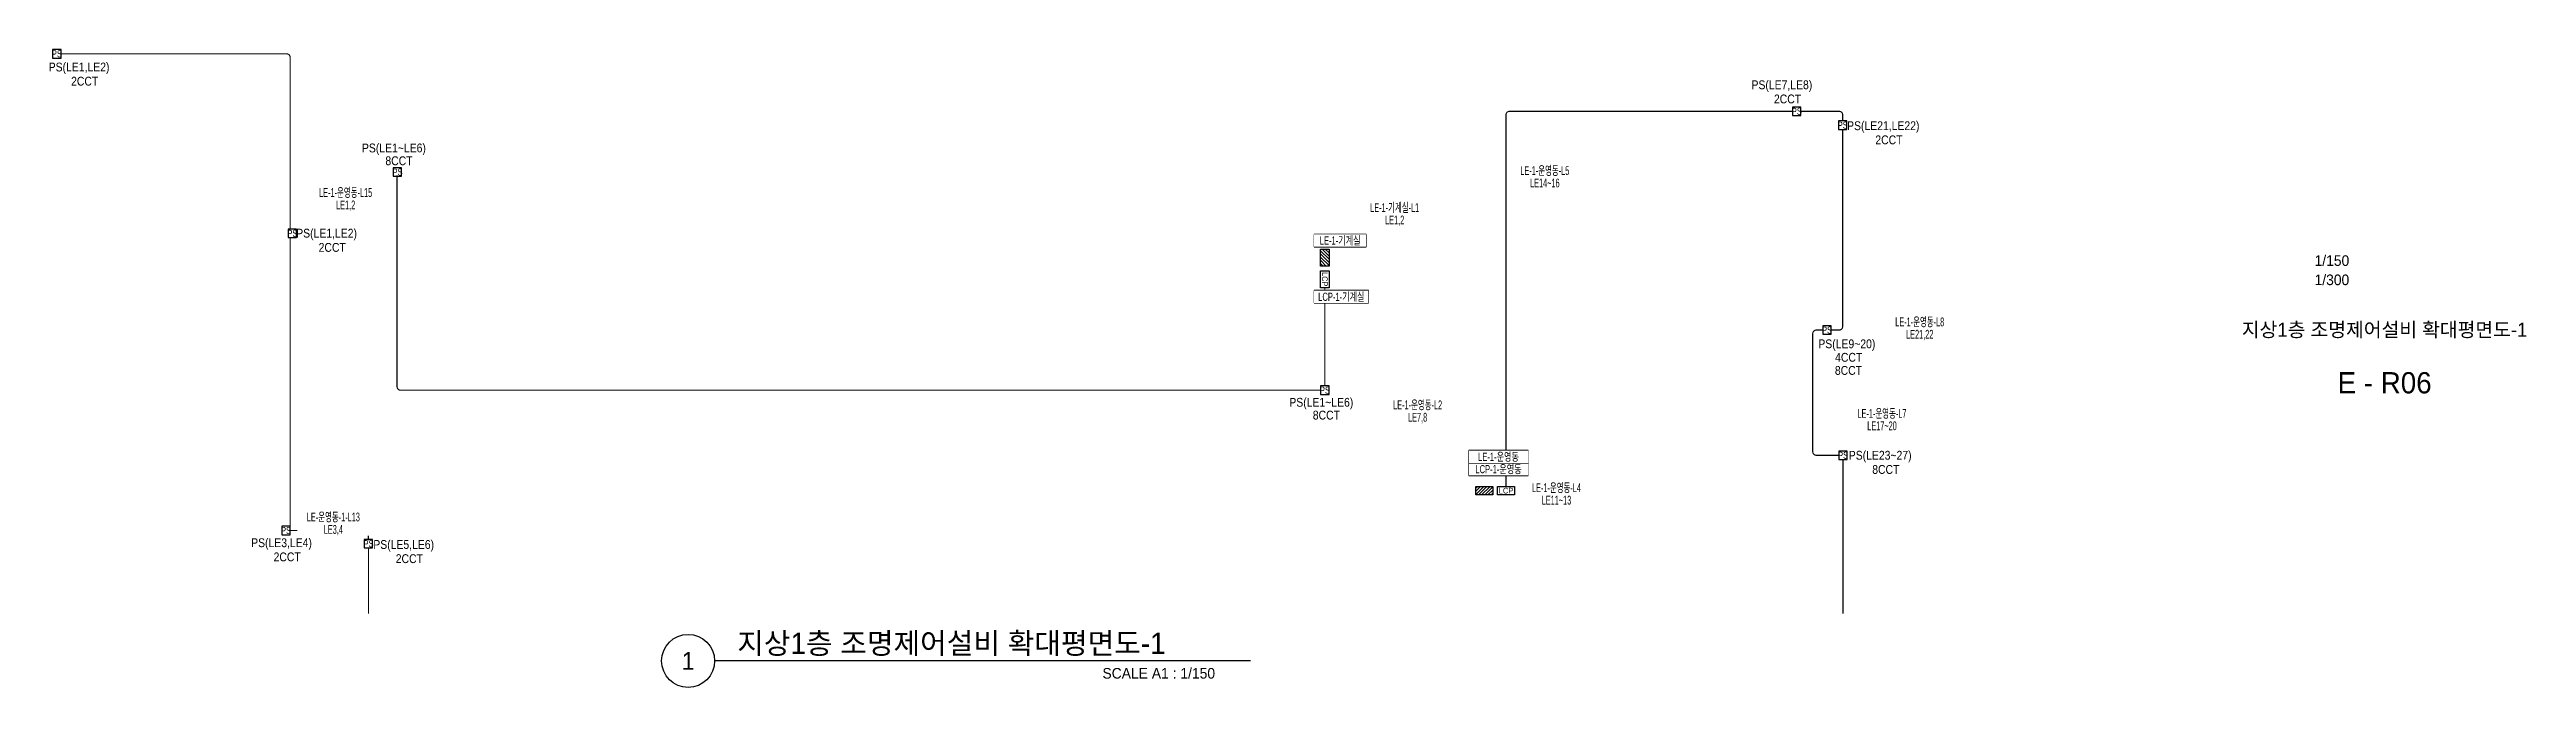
# Model space of a CAD drawing. Header units: millimetres. Extents: x 39625 to 501091, y -351975 to 836145.
# Drawn here: x 269873 to 374942, y -351975 to -324925 of the extents above; entities that cross this region are included whole.
import ezdxf
from ezdxf.enums import TextEntityAlignment as Align

# ---------------------------------------------------------------- set-up
doc = ezdxf.new("R2010")
doc.units = ezdxf.units.MM
doc.header["$LTSCALE"] = 150
doc.set_wipeout_variables(frame=1)
doc.linetypes.add('HIDDEN', pattern=[9.525, 6.35, -3.175])
for name, color, linetype in [('------01 Distribution Panel', 3, 'Continuous'), ('------02 Etc Panel', 3, 'Continuous'), ('------04 Lighting Switch', 2, 'Continuous'), ('-----30 Text', 2, 'Continuous'), ('-----41 Drawing Title', 2, 'Continuous'), ('-----42 Drawing Number', 2, 'Continuous'), ('-----43 Drawing Scale', 3, 'Continuous')]:
    doc.layers.add(name, color=color, linetype=linetype)
doc.styles.add('ELEC', font='Dotum.ttf')

msp = doc.modelspace()

# ---------------------------------------------------------------- texts
at = {"layer": '-----30 Text', "style": 'ELEC', "width": 0.9}
for s, p in [('PS(LE1,LE2)', (271125, -325712, 0)), ('2CCT', (271364, -326266, 0)), ('PS(LE7,LE8)', (343358, -326466, 0)), ('2CCT', (343597, -327020, 0)), ('PS(LE21,LE22)', (347659, -328201, 0)), ('2CCT', (347898, -328755, 0)), ('PS(LE1~LE6)', (284481, -329145, 0)), ('8CCT', (284696, -329641)), ('PS(LE1,LE2)', (281625, -332759, 0)), ('2CCT', (281864, -333314, 0)), ('4CCT', (346193, -337976)), ('8CCT', (346182, -338531)), ('PS(LE1~LE6)', (323821, -339930, 0)), ('8CCT', (324036, -340426)), ('PS(LE23~27)', (347528, -342176)), ('8CCT', (347767, -342731)), ('2CCT', (279953, -346439, 0)), ('2CCT', (285135, -346514, 0))]:
    msp.add_text(s, height=375, dxfattribs=at).set_placement(p, align=Align.MIDDLE)
at = {"layer": '-----41 Drawing Title', "style": 'ELEC'}
msp.add_text('지상1층 조명제어설비 확대평면도-1', height=600, dxfattribs=at).set_placement((368925, -336805), align=Align.MIDDLE_CENTER)
at = {"layer": '-----41 Drawing Title', "color": 2, "style": 'ELEC'}
msp.add_text('지상1층 조명제어설비 확대평면도-1', height=900, dxfattribs=at).set_placement((299045, -350550))
at = {"layer": '-----41 Drawing Title', "color": 7, "style": 'ELEC'}
msp.add_text('1', height=750, dxfattribs=at).set_placement((296961, -350850), align=Align.MIDDLE)
at = {"layer": '-----41 Drawing Title', "style": 'ELEC'}
msp.add_text('SCALE A1 : 1/150', height=450, dxfattribs=at).set_placement((319314, -351600), align=Align.RIGHT)
at = {"layer": '-----42 Drawing Number', "style": 'ELEC'}
msp.add_text('E - R06', height=900, dxfattribs=at).set_placement((368925, -339055), align=Align.MIDDLE_CENTER)
at = {"layer": '-----43 Drawing Scale', "style": 'ELEC'}
for s, p in [('1/150', (366690, -333875)), ('1/300', (366690, -334690))]:
    msp.add_text(s, height=450, dxfattribs=at).set_placement(p, align=Align.MIDDLE_CENTER)

# ---------------------------------------------------------------- blocks, each defined once
blk = doc.blocks.new('ps')
blk.add_lwpolyline([(-79296, 80452), (-79751, 80452), (-79751, 79997), (-79296, 79997)], close=True)
at = {"style": 'ELEC', "width": 0.7}
blk.add_text('PS', height=379.2, dxfattribs=at).set_placement((-79517, 80226), align=Align.MIDDLE_CENTER)
blk = doc.blocks.new('A07')
blk.add_lwpolyline([(-300, 0), (-300, 300), (300, 300), (300, 0)], close=True)
at = {"style": 'ELEC'}
blk.add_text('LCP', height=200, dxfattribs=at).set_placement((0, 150), align=Align.MIDDLE)
blk = doc.blocks.new('A02')
h = blk.add_hatch()
h.set_pattern_fill('ANSI31', color=256, scale=25, style=0)
h.set_pattern_definition([(45, (-2000, -19200), (-56.1266, 56.1266), [])])
h.paths.add_polyline_path([(-300, 300), (-300, 0), (300, 0), (300, 300)])
blk.add_lwpolyline([(300, 0), (-300, 0), (-300, 300), (300, 300)], close=True)

# ---------------------------------------------------------------- linework, layer by layer
at = {"layer": '------01 Distribution Panel', "color": 1, "elevation": 0}
msp.add_lwpolyline([(323517, -335671), (325822, -335671), (325822, -335146), (323517, -335146)], close=True, dxfattribs=at)
at = {"layer": '-----41 Drawing Title', "color": 7}
msp.add_line((320814, -350850), (298086, -350850), dxfattribs=at)
msp.add_circle((296961, -350850), 1125, dxfattribs=at)
at = {"color": 30, "linetype": 'HIDDEN', "lineweight": -3, "ltscale": 0.2, "const_width": 50, "elevation": 0}
for points in [[(270360, -325105), (279930, -325105, -0.4142136), (280080, -325255), (280080, -332540)], [(331656, -343450), (331656, -327695, -0.4142136), (331806, -327545), (343807, -327545)], [(344126, -327545), (345787, -327545, -0.4142136), (345937, -327695), (345937, -327925)], [(345450, -336820), (345785, -336820, 0.4142136), (345935, -336670), (345935, -328310)], [(284613, -330257), (284613, -339220, 0.4142136), (284763, -339370), (323790, -339370)], [(345090, -336820), (344817, -336820, 0.4142136), (344667, -336970), (344667, -341980, 0.4142136), (344817, -342130), (345770, -342130)], [(280080, -345320), (283248, -345320, -0.4142136), (283398, -345470), (283398, -345742)]]:
    msp.add_lwpolyline(points, format="xyb", dxfattribs=at)
for points in [[(280080, -332900), (280080, -345140)], [(323970, -339190), (323970, -335025)], [(345950, -348850), (345950, -342310)], [(283400, -346060), (283400, -348850)]]:
    msp.add_lwpolyline(points, dxfattribs=at)

# ---------------------------------------------------------------- block references
at = {"layer": '------01 Distribution Panel', "xscale": 1.2, "yscale": 1.2, "zscale": 1.2}
for p, rotation in [((324150, -333745), 89.99999999999999), ((330736, -343450), 180)]:
    msp.add_blockref('A02', p, dxfattribs=dict(at, rotation=rotation))
at = {"layer": '------02 Etc Panel', "xscale": 1.2, "yscale": 1.2, "zscale": 1.2, "rotation": 270}
msp.add_blockref('A07', (323790, -334665), dxfattribs=at)
at = {"layer": '------04 Lighting Switch', "xscale": 0.790589613177827, "yscale": 0.790589613177827, "zscale": 0.790589613177827}
for p in [(333050, -388530), (406858, -390970), (408805, -391555), (347500, -393545), (343040, -396145), (408140, -400245), (386840, -402795), (408820, -405555), (342770, -408745), (346270, -409305)]:
    msp.add_blockref('ps', p, dxfattribs=at)

msp.set_redraw_order([(e.dxf.handle, doc.entitydb.next_handle()) for e in msp.query("TEXT MTEXT ATTDEF DIMENSION ARC_DIMENSION")])  # texts and dimensions are drawn at this point

# ---------------------------------------------------------------- wipeouts: each hides what was drawn before it
at = {"color": 1}
for points in [[(325405, -331890), (328460, -331890), (328460, -331365), (325405, -331365)], [(347778, -336737), (350633, -336737), (350633, -336212), (347778, -336212)], [(326479, -340256), (329334, -340256), (329334, -339731), (326479, -339731)]]:
    msp.add_wipeout(points, dxfattribs=at)

# ---------------------------------------------------------------- next in the draw order: wipeouts: each hides what was drawn before it
msp.add_wipeout([(323517, -335671), (325822, -335671), (325822, -335146), (323517, -335146)], dxfattribs=at).dxf.layer = '------01 Distribution Panel'
for points in [[(331875, -330322), (334730, -330322), (334730, -329797), (331875, -329797)], [(280907, -331253), (283962, -331253), (283962, -330728), (280907, -330728)], [(325405, -332415), (328460, -332415), (328460, -331890), (325405, -331890)], [(347778, -337262), (350633, -337262), (350633, -336737), (347778, -336737)], [(326479, -340781), (329334, -340781), (329334, -340256), (326479, -340256)], [(346176, -340616), (349031, -340616), (349031, -340091), (346176, -340091)], [(332369, -343768), (335223, -343768), (335223, -343243), (332369, -343243)], [(280384, -345011), (283439, -345011), (283439, -344486), (280384, -344486)]]:
    msp.add_wipeout(points, dxfattribs=at)

# ---------------------------------------------------------------- next in the draw order: linework, layer by layer
at = {"layer": '------01 Distribution Panel', "color": 1, "elevation": 0}
for points in [[(323517, -333288), (325722, -333288), (325722, -332763), (323517, -332763)], [(330080, -342982), (332596, -342982), (332596, -342457), (330080, -342457)]]:
    msp.add_lwpolyline(points, close=True, dxfattribs=at)

# ---------------------------------------------------------------- next in the draw order: texts
at = {"layer": '------01 Distribution Panel', "style": 'ELEC', "width": 0.7}
msp.add_text('LCP-1-기계실', height=350, dxfattribs=at).set_placement((324670, -335408), align=Align.MIDDLE_CENTER)
at = {"layer": '-----30 Text', "style": 'ELEC', "width": 0.9}
msp.add_text('PS(LE9~20)', height=375, dxfattribs=at).set_placement((346114, -337450), align=Align.MIDDLE)
at = {"style": 'ELEC', "width": 0.6}
for s, p in [('LE-1-기계실-L1', (326933, -331628)), ('LE1,2', (326933, -332153)), ('LE-1-운영동-L8', (349205, -336474)), ('LE21,22', (349205, -336999)), ('LE-1-운영동-L2', (327907, -339993)), ('LE7,8', (327907, -340518))]:
    msp.add_text(s, height=375, dxfattribs=at).set_placement(p, align=Align.MIDDLE_CENTER)

# ---------------------------------------------------------------- next in the draw order: wipeouts: each hides what was drawn before it
at = {"color": 1}
for points in [[(331875, -330847), (334730, -330847), (334730, -330322), (331875, -330322)], [(280907, -331778), (283962, -331778), (283962, -331253), (280907, -331253)], [(346176, -341141), (349031, -341141), (349031, -340616), (346176, -340616)], [(332369, -344293), (335223, -344293), (335223, -343768), (332369, -343768)], [(280384, -345536), (283439, -345536), (283439, -345011), (280384, -345011)]]:
    msp.add_wipeout(points, dxfattribs=at)

# ---------------------------------------------------------------- next in the draw order: block references
at = {"layer": '------02 Etc Panel', "xscale": 1.2, "yscale": 1.2, "zscale": 1.2}
msp.add_blockref('A07', (331656, -343810), dxfattribs=at)

# ---------------------------------------------------------------- next in the draw order: texts
at = {"layer": '-----30 Text', "style": 'ELEC', "width": 0.9}
for s, p in [('PS(LE3,LE4)', (279714, -345885, 0)), ('PS(LE5,LE6)', (284896, -345959, 0))]:
    msp.add_text(s, height=375, dxfattribs=at).set_placement(p, align=Align.MIDDLE)
at = {"style": 'ELEC', "width": 0.6}
for s, p in [('LE-1-운영동-L5', (333302, -330059)), ('LE-1-운영동-L15', (282434, -330990)), ('LE14~16', (333302, -330584)), ('LE1,2', (282434, -331515)), ('LE-1-운영동-L7', (347604, -340354)), ('LE17~20', (347604, -340879)), ('LE-운영동-1-L13', (281912, -344748)), ('LE11~13', (333796, -344031)), ('LE3,4', (281912, -345273))]:
    msp.add_text(s, height=375, dxfattribs=at).set_placement(p, align=Align.MIDDLE_CENTER)

# ---------------------------------------------------------------- next in the draw order: wipeouts: each hides what was drawn before it
at = {"color": 1}
msp.add_wipeout([(323517, -333288), (325722, -333288), (325722, -332763), (323517, -332763)], dxfattribs=at).dxf.layer = '------01 Distribution Panel'

# ---------------------------------------------------------------- next in the draw order: texts
at = {"layer": '------01 Distribution Panel', "style": 'ELEC', "width": 0.7}
msp.add_text('LE-1-기계실', height=350, dxfattribs=at).set_placement((324620, -333025), align=Align.MIDDLE_CENTER)

# ---------------------------------------------------------------- next in the draw order: wipeouts: each hides what was drawn before it
at = {"color": 1}
msp.add_wipeout([(330080, -342982), (332596, -342982), (332596, -342457), (330080, -342457)], dxfattribs=at).dxf.layer = '------01 Distribution Panel'

# ---------------------------------------------------------------- next in the draw order: linework, layer by layer
at = {"layer": '------01 Distribution Panel', "color": 1, "elevation": 0}
msp.add_lwpolyline([(330080, -342457), (332596, -342457), (332596, -341932), (330080, -341932)], close=True, dxfattribs=at)

# ---------------------------------------------------------------- next in the draw order: texts
at = {"style": 'ELEC', "width": 0.6}
msp.add_text('LE-1-운영동-L4', height=375, dxfattribs=at).set_placement((333796, -343506), align=Align.MIDDLE_CENTER)

# ---------------------------------------------------------------- next in the draw order: wipeouts: each hides what was drawn before it
at = {"color": 1}
msp.add_wipeout([(330080, -342457), (332596, -342457), (332596, -341932), (330080, -341932)], dxfattribs=at).dxf.layer = '------01 Distribution Panel'

# ---------------------------------------------------------------- next in the draw order: texts
at = {"layer": '------01 Distribution Panel', "style": 'ELEC', "width": 0.7}
for s, p in [('LCP-1-운영동', (331338, -342719)), ('LE-1-운영동', (331338, -342194))]:
    msp.add_text(s, height=350, dxfattribs=at).set_placement(p, align=Align.MIDDLE_CENTER)

doc.saveas('drawing.dxf')
